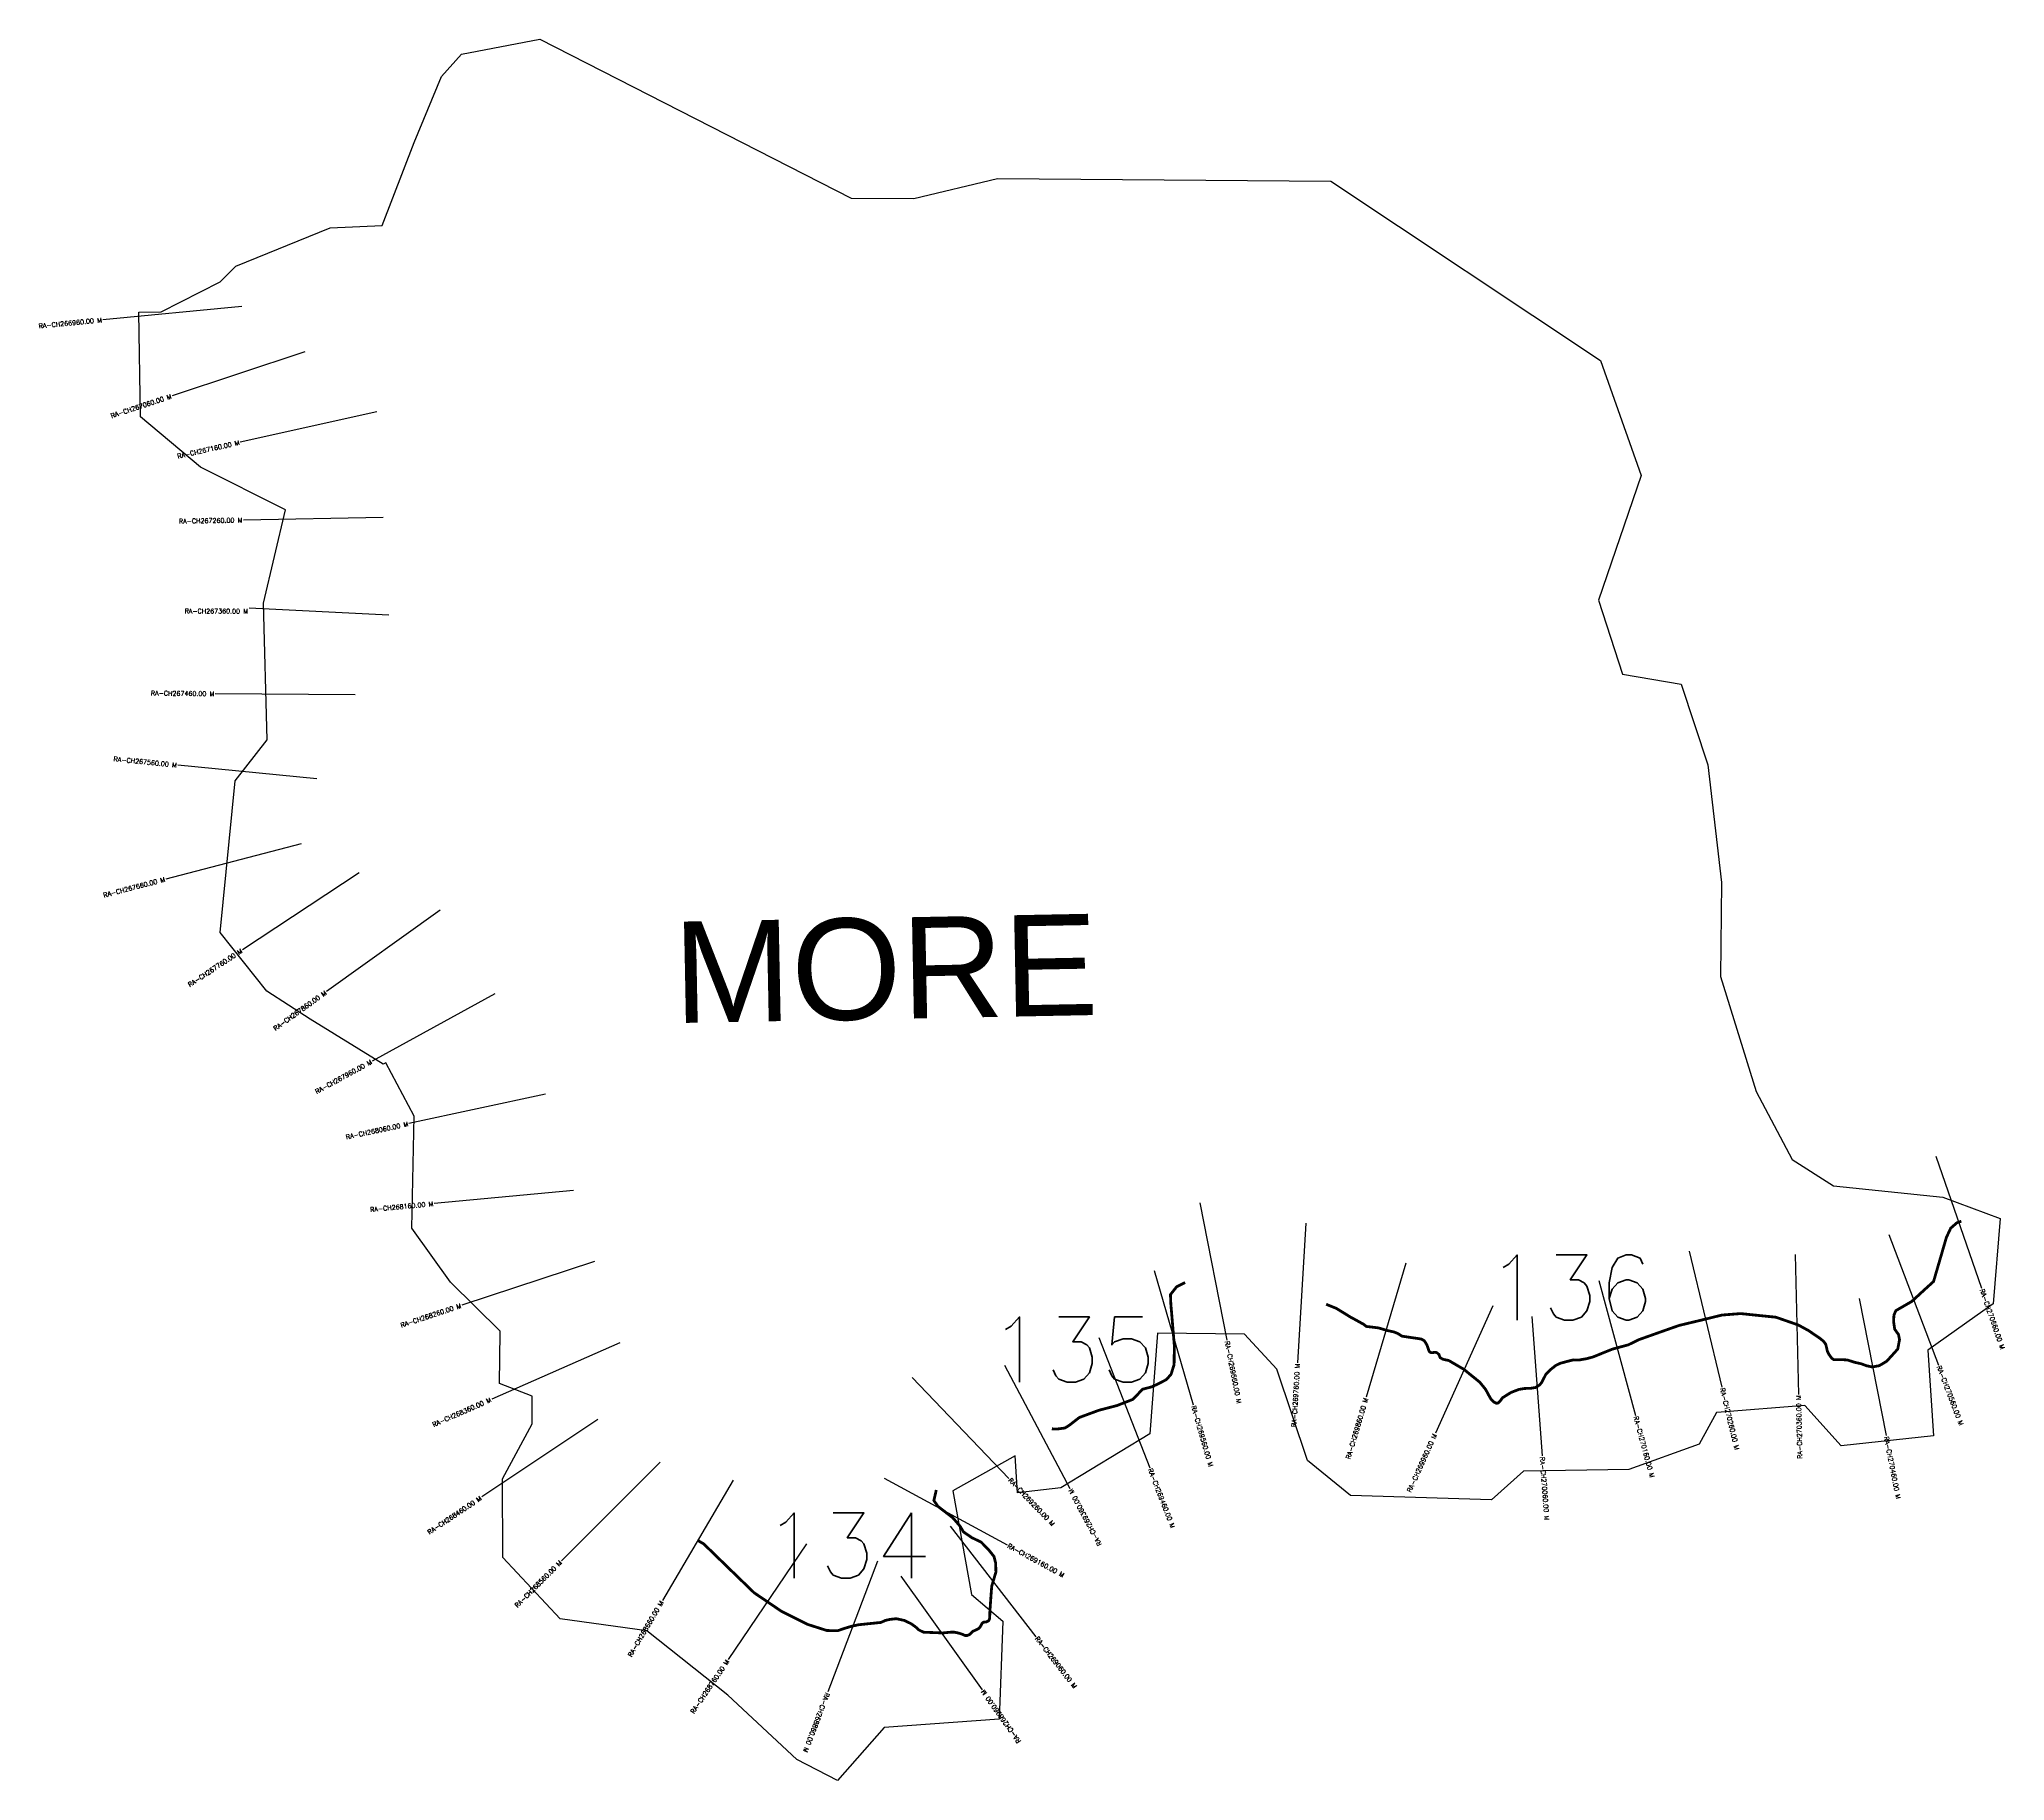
# Model space of a CAD drawing. Header units: metres. Extents: x 279427 to 281536, y 2029712 to 2031581.
import ezdxf
from ezdxf.enums import TextEntityAlignment as Align

# ---------------------------------------------------------------- set-up
doc = ezdxf.new("R2010")
doc.units = ezdxf.units.M
for name, color, linetype in [('CS', 134, 'Continuous'), ('CSMark', 6, 'Continuous'), ('NATURALLY PROTECTED', 3, 'Continuous'), ('VILLAGE NAME', 250, 'Continuous')]:
    doc.layers.add(name, color=color, linetype=linetype)
doc.styles.get("Standard").update_dxf_attribs({"font": 'simplex.shx'})

msp = doc.modelspace()

# ---------------------------------------------------------------- linework, layer by layer
at = {"color": 6, "flags": 128}
msp.add_lwpolyline([(279795, 2031381.1), (279829.3, 2031470.3), (279858.7, 2031541.2), (279880.4, 2031565), (279964.4, 2031581.1), (280298.6, 2031410.6), (280365.8, 2031410.1), (280455.4, 2031431.7), (280813.3, 2031428.9), (281102.6, 2031236.4), (281146.4, 2031113), (281100.6, 2030979.2), (281126.2, 2030900), (281189.3, 2030889), (281217.9, 2030802.5), (281232.4, 2030676.1), (281231.6, 2030575.4), (281269.7, 2030452.1), (281308.3, 2030379.1), (281352.8, 2030350.8), (281470.2, 2030338.7), (281531.5, 2030315.8), (281524, 2030224), (281454.1, 2030174.4), (281460.2, 2030082.6), (281361.1, 2030071.8), (281322, 2030115.2), (281232.3, 2030107.8), (281227.2, 2030107.4), (281208.4, 2030073.6), (281133.1, 2030046.3), (281020, 2030044.6), (280985.7, 2030013.9), (280834.5, 2030018.6), (280788.3, 2030056.1), (280755.4, 2030154.2), (280720.5, 2030191.7), (280627.2, 2030192.7), (280618.9, 2030084.7), (280523.5, 2030026.6), (280476.8, 2030021.2), (280474.4, 2030061.2), (280407.5, 2030023.5), (280427.5, 2029912.2), (280461.1, 2029883.7), (280457.1, 2029778.6), (280333.9, 2029769.6), (280283.8, 2029712.5), (280240.2, 2029735.2), (280166.1, 2029804.1), (280079.2, 2029873.2), (279986, 2029886.1), (279924.6, 2029952), (279924.1, 2030036.4), (279955.9, 2030095.3), (279956.2, 2030124.9), (279921, 2030138.6), (279921.7, 2030193.3), (279921.7, 2030194.9), (279868.6, 2030247.3), (279826.8, 2030305.5), (279829.6, 2030425.4), (279799.1, 2030482.8), (279796.3, 2030481.3), (279717.7, 2030529.6), (279671.4, 2030559.8), (279621.2, 2030622.5), (279637.2, 2030785.2), (279671.6, 2030829.2), (279667.7, 2030975.9), (279691.4, 2031076.3), (279600, 2031121.8), (279535.6, 2031175.8), (279534.1, 2031288.4), (279557.8, 2031288.7), (279621.2, 2031320.9), (279638.1, 2031337.6), (279739.3, 2031378.8), (279795, 2031381.1)], dxfattribs=at)
at = {"layer": 'CS'}
for p, q in [((279644.6, 2031294.4), (279495.3, 2031280)), ((279712, 2031245.7), (279569.6, 2031198.5)), ((279789.2, 2031181.4), (279642.8, 2031148.6)), ((279796.1, 2031067.9), (279646.1, 2031065.2)), ((279802.1, 2030963.3), (279652.3, 2030970.6)), ((279766, 2030877.5), (279616, 2030878.8)), ((279725, 2030787.4), (279575.7, 2030802.1)), ((279708, 2030717.9), (279562.8, 2030680)), ((279770.4, 2030686.5), (279645.1, 2030604)), ((279857.4, 2030646.5), (279735.4, 2030559.2)), ((279915.9, 2030556.7), (279784.3, 2030484.6)), ((279970.5, 2030449), (279823.8, 2030417.5)), ((281462.4, 2030382.6), (281511.7, 2030240.9)), ((280000.4, 2030345.7), (279851, 2030331.7)), ((280672.8, 2030332.4), (280701.6, 2030185.2)), ((280786.3, 2030310.6), (280777.6, 2030160.9)), ((281197.8, 2030280.7), (281233, 2030134.9)), ((281412, 2030298.6), (281465.4, 2030158.5)), ((280023.1, 2030269.6), (279880.6, 2030222.6)), ((280623.7, 2030259.9), (280665.5, 2030115.8)), ((280893.8, 2030267.8), (280851.3, 2030124)), ((281311.6, 2030277), (281315.1, 2030127)), ((281100.9, 2030249.3), (281140.2, 2030104.5)), ((280987, 2030222.1), (280925.4, 2030085.3)), ((281380.2, 2030230), (281409.1, 2030082.8)), ((281028.8, 2030210.5), (281040, 2030060.9)), ((280050, 2030182.2), (279912.7, 2030121.9)), ((280564.4, 2030188), (280618.8, 2030048.2)), ((280463, 2030158.5), (280533.2, 2030026)), ((280363.8, 2030145), (280467.7, 2030036.8)), ((280026.6, 2030100.2), (279901.9, 2030016.9)), ((280093.6, 2030054.3), (279987.5, 2029948.3)), ((280171.7, 2030035), (280095.8, 2029905.7)), ((280334, 2030037.2), (280465.8, 2029965.6)), ((280404.8, 2029985.5), (280496.8, 2029867)), ((280250.6, 2029966.6), (280166.4, 2029842.4)), ((280326.8, 2029948), (280273.5, 2029807.7)), ((280351.8, 2029932.1), (280438.9, 2029809.9))]:
    msp.add_line(p, q, dxfattribs=at)
at = {"layer": 'NATURALLY PROTECTED', "const_width": 3, "flags": 128}
for points in [[(280808.2, 2030223.7), (280818.9, 2030219.4), (280829.7, 2030212.8), (280834.2, 2030210), (280841.2, 2030206.2), (280848.6, 2030202.1), (280851.3, 2030199.9), (280853.9, 2030199.6), (280858.1, 2030199.1), (280864.5, 2030198.3), (280873.9, 2030195.5), (280877.7, 2030194.7), (280881.3, 2030193.9), (280885.1, 2030192.3), (280887.7, 2030190.7), (280889.6, 2030189.5), (280892, 2030189.1), (280900, 2030187.9), (280905.7, 2030187.1), (280910.6, 2030186.3), (280913.6, 2030184.5), (280916.4, 2030180), (280918.5, 2030173.8), (280919.3, 2030172.5), (280920.7, 2030171.8), (280922.5, 2030171.8), (280924.5, 2030172.1), (280925.8, 2030172.1), (280927.4, 2030171.5), (280929.3, 2030169.7), (280930.6, 2030166.3), (280933.9, 2030164.6), (280939.9, 2030163.3), (280949.6, 2030157.6), (280956, 2030153.9), (280964.7, 2030146.8), (280968.7, 2030143.6), (280973, 2030140.1), (280976.2, 2030136.2), (280979.3, 2030132.4), (280982.6, 2030126.3), (280985, 2030122.1), (280987.9, 2030118.9), (280990.8, 2030117.5), (280992.9, 2030117.7), (280995, 2030119.8), (280997.4, 2030123.3), (281006.5, 2030129), (281015, 2030132.3), (281021, 2030133.3), (281028.4, 2030133.6), (281033, 2030134.4), (281037.5, 2030137.2), (281039.7, 2030140.1), (281044, 2030148.5), (281049.8, 2030154.2), (281054.9, 2030158.2), (281059.6, 2030160.4), (281066.3, 2030162.2), (281073.4, 2030164), (281079.8, 2030163.9), (281087.7, 2030165.3), (281094.5, 2030167.1), (281102.9, 2030170.5), (281115.3, 2030175.5), (281132.6, 2030180.2), (281143.8, 2030185.7), (281168.9, 2030194.6), (281187.1, 2030201), (281211.8, 2030206.9), (281232.9, 2030212.1), (281253, 2030213.7), (281274.1, 2030211.5), (281290.9, 2030209.8), (281314.8, 2030201.5), (281325.7, 2030195.6), (281339.2, 2030186.4), (281342.6, 2030183.3), (281344.4, 2030180.7), (281345.2, 2030177.5), (281346.1, 2030173.5), (281347.7, 2030170.1), (281350.7, 2030165.9), (281352.9, 2030164.3), (281361.7, 2030164.3), (281367.6, 2030163.9), (281375.5, 2030161.4), (281382.6, 2030159.8), (281388.2, 2030157.7), (281394.3, 2030156.4), (281401.8, 2030157.8), (281409.8, 2030162.5), (281416.4, 2030169.8), (281421.7, 2030175.7), (281423.6, 2030185.8), (281422.4, 2030191.4), (281418.4, 2030196.9), (281417.2, 2030205.4), (281417.6, 2030212.2), (281419.7, 2030216.9), (281425.6, 2030220.3), (281436.7, 2030226.7), (281450.7, 2030239.6), (281460.1, 2030248.1), (281464.5, 2030263.2), (281469.1, 2030278.9), (281473.8, 2030295.2), (281478.5, 2030305.3), (281485.1, 2030311.1), (281489.9, 2030312.8)], [(280513.8, 2030090), (280519.3, 2030089.8), (280527.9, 2030090.9), (280532.5, 2030093.8), (280543.3, 2030102.2), (280564.5, 2030110), (280583.7, 2030115), (280600.7, 2030121.6), (280606.5, 2030127.6), (280611.1, 2030132.5), (280620.8, 2030135), (280628, 2030138.3), (280636.8, 2030142.9), (280641.8, 2030148.6), (280645, 2030158.9), (280645.3, 2030179.1), (280643.4, 2030202.1), (280641.5, 2030224.4), (280641.1, 2030234.1), (280647.8, 2030242.5), (280656.8, 2030247)], [(280133.4, 2029970.5), (280140.1, 2029966.6), (280147.8, 2029959.2), (280165.9, 2029941.6), (280194.3, 2029914.1), (280223.8, 2029894.1), (280251.6, 2029880.2), (280272.4, 2029873.6), (280284.1, 2029873.4), (280291.5, 2029876), (280299.1, 2029878.2), (280306.4, 2029879.8), (280321, 2029881.3), (280330.5, 2029882.3), (280335.3, 2029884.5), (280339.9, 2029885.5), (280346.8, 2029886.3), (280355.5, 2029884.4), (280362.6, 2029881), (280367.5, 2029877.5), (280371.3, 2029874.1), (280376.1, 2029871.8), (280389.2, 2029871.3), (280396.9, 2029871), (280402.7, 2029871.6), (280405.4, 2029871.8), (280408.9, 2029871.9), (280413.6, 2029870.9), (280417.2, 2029869.8), (280420.6, 2029868.3), (280423.1, 2029868.3), (280425.6, 2029869.4), (280427, 2029870.8), (280429, 2029872.7), (280431.6, 2029873.9), (280435.1, 2029875.6), (280436.5, 2029876.9), (280437.8, 2029879.1), (280439.1, 2029881.5), (280440.5, 2029882.5), (280443.6, 2029882.9), (280446.1, 2029884.2), (280447.1, 2029886.7), (280447.3, 2029893.8), (280448.5, 2029910.8), (280449.3, 2029921.1), (280451.7, 2029929.3), (280453.8, 2029936.4), (280453.5, 2029946.1), (280451.7, 2029953.1), (280446.1, 2029960.1), (280438, 2029968.4), (280427.9, 2029973.3), (280419, 2029979.4), (280415.2, 2029985.7), (280407.5, 2029994.6), (280391.6, 2030006.8), (280387.2, 2030013.1), (280389.8, 2030024.4)]]:
    msp.add_lwpolyline(points, dxfattribs=at)

# ---------------------------------------------------------------- texts
at = {"char_height": 70, "attachment_point": 1}
for s, insert in [('136', (280980.1, 2030276.6)), ('135', (280446.2, 2030210.1)), ('134', (280204.2, 2029999.8))]:
    msp.add_mtext_dynamic_manual_height_columns(s, width=95.172, gutter_width=1, heights=[0], dxfattribs=dict(at, insert=insert))
at = {"layer": 'CSMark'}
for s, rotation, p in [('RA-CH266960.00 M', 5.5193, (279494.3, 2031279.9)), ('RA-CH267060.00 M', 18.3406, (279568.7, 2031198.2)), ('RA-CH267160.00 M', 12.6147, (279641.8, 2031148.4)), ('RA-CH267260.00 M', 1.0362, (279645.1, 2031065.2)), ('RA-CH267360.00 M', 359.7766, (279651.2, 2030967.3)), ('RA-CH267460.00 M', 359.4703, (279615, 2030878.8)), ('RA-CH267560.00 M', 354.3531, (279574.7, 2030802.2)), ('RA-CH267660.00 M', 14.6275, (279561.9, 2030679.7)), ('RA-CH267760.00 M', 33.3703, (279644.3, 2030603.5)), ('RA-CH267860.00 M', 35.5735, (279734.6, 2030558.6)), ('RA-CH267960.00 M', 28.7289, (279783.5, 2030484.2)), ('RA-CH268060.00 M', 12.1348, (279822.9, 2030417.3)), ('RA-CH268160.00 M', 5.3672, (279850, 2030331.6)), ('RA-CH268260.00 M', 18.2691, (279879.7, 2030222.3)), ('RA-CH269760.00 M', 86.6865, (280777.5, 2030159.9)), ('RA-CH268360.00 M', 23.7051, (279911.7, 2030121.5)), ('RA-CH269860.00 M', 73.5089, (280851, 2030123)), ('RA-CH270360.00 M', 91.3593, (281315.1, 2030126)), ('RA-CH269960.00 M', 65.7368, (280925, 2030084.4)), ('RA-CH269360.00 M', 117.8891, (280533.6, 2030025.1)), ('RA-CH268460.00 M', 33.7571, (279901.1, 2030016.3)), ('RA-CH268560.00 M', 44.9828, (279986.8, 2029947.6)), ('RA-CH268660.00 M', 59.5736, (280095.2, 2029904.8)), ('RA-CH268760.00 M', 55.873, (280165.9, 2029841.6)), ('RA-CH268960.00 M', 125.4699, (280439.4, 2029809.1))]:
    msp.add_text(s, height=5, rotation=rotation, dxfattribs=at).set_placement(p, align=Align.MIDDLE_RIGHT)
for s, rotation, p in [('RA-CH270660.00 M', 289.1822, (281512, 2030240)), ('RA-CH269660.00 M', 281.0601, (280701.8, 2030184.2)), ('RA-CH270560.00 M', 290.8678, (281465.8, 2030157.6)), ('RA-CH270260.00 M', 283.5971, (281233.3, 2030133.9)), ('RA-CH269560.00 M', 286.1473, (280665.7, 2030114.9)), ('RA-CH270160.00 M', 285.1702, (281140.5, 2030103.6)), ('RA-CH270460.00 M', 281.1051, (281409.3, 2030081.8)), ('RA-CH269460.00 M', 291.29, (280619.2, 2030047.3)), ('RA-CH270060.00 M', 274.2804, (281040.1, 2030059.9)), ('RA-CH269260.00 M', 313.8653, (280468.4, 2030036.1)), ('RA-CH269160.00 M', 331.4697, (280466.7, 2029965.1)), ('RA-CH269060.00 M', 307.8182, (280497.4, 2029866.3)), ('RA-CH268860.00 M', 249.2142, (280273.2, 2029806.8))]:
    msp.add_text(s, height=5, rotation=rotation, dxfattribs=at).set_placement(p, align=Align.MIDDLE_LEFT)
at = {"layer": 'VILLAGE NAME', "insert": (280106.6, 2030634.1), "char_height": 108.748, "attachment_point": 1, "rotation": 1.1028}
msp.add_mtext_dynamic_manual_height_columns('{\\fArial|b0|i0|c0|p34;MORE}', width=726.929, gutter_width=543.7, heights=[0], dxfattribs=at)

doc.saveas('drawing.dxf')
